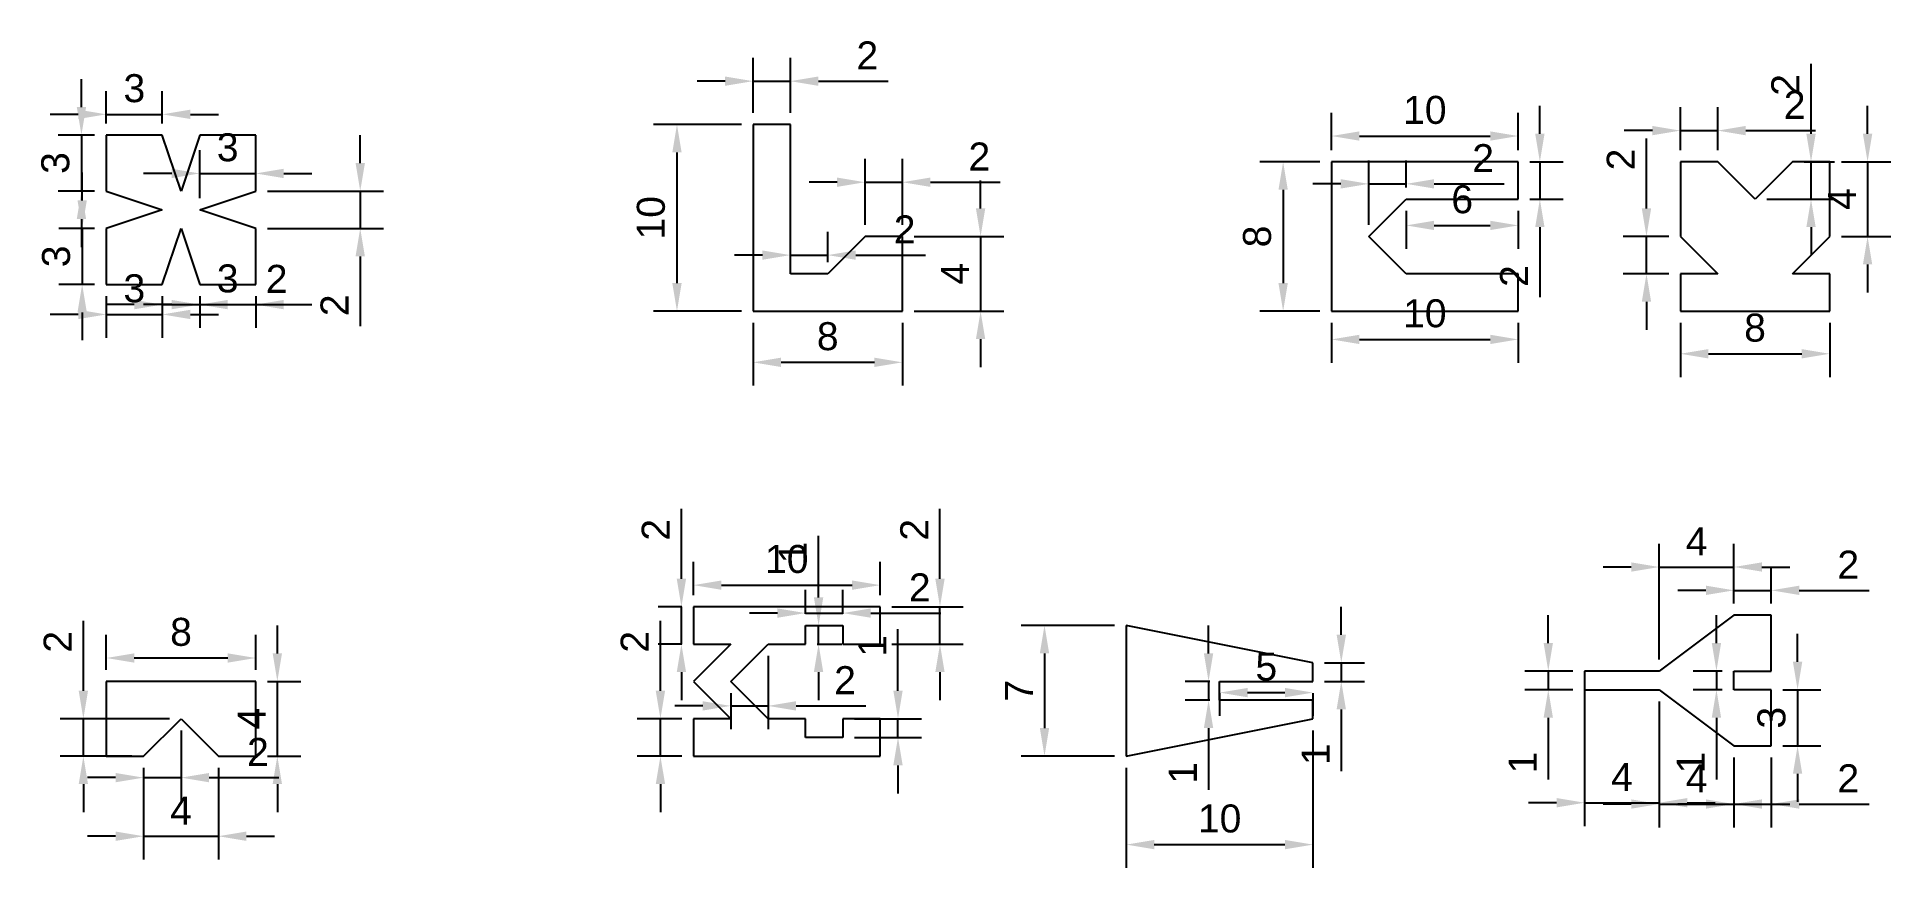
# Model space of a CAD drawing. Header units: millimetres. Extents: x -38.3 to 60.9, y -29.8 to 14.7.
import ezdxf

# ---------------------------------------------------------------- set-up
doc = ezdxf.new("R2010")
doc.units = ezdxf.units.MM
doc.styles.get("Standard").update_dxf_attribs({"font": 'arial.ttf'})
doc.dimstyles.new('ISO-25', dxfattribs={"dimtxt": 1.5, "dimasz": 1.5, "dimexe": 1.25, "dimexo": 0.625, "dimtad": 1, "dimtxsty": 'Standard', "dimcen": 2.5, "dimadec": 0, "dimazin": 0, "dimtfac": 1, "dimtmove": 0, "dimatfit": 3, "dimfxl": 1, "dimarcsym": 0})

msp = doc.modelspace()

# ---------------------------------------------------------------- blocks, each defined once
blk = doc.blocks.new('*D1')
at = {"color": 0, "lineweight": -2, "transparency": 16777216}
for p, q in [((12.189, 5.5), (12.189, 7)), ((8.625, 4), (13.439, 4)), ((12.189, 4), (12.189, 0)), ((8.625, 0), (13.439, 0)), ((12.189, -1.5), (12.189, -3))]:
    blk.add_line(p, q, dxfattribs=at)
at = {"color": 0, "transparency": 16777216}
for points in [[(11.939, 5.5), (12.439, 5.5), (12.189, 4)], [(11.939, -1.5), (12.439, -1.5), (12.189, 0)]]:
    blk.add_solid(points, dxfattribs=at)
at = {"layer": 'Defpoints', "color": 0, "transparency": 16777216}
for p in [(8, 4), (8, 0), (12.189, 0)]:
    blk.add_point(p, dxfattribs=at)
at = {"color": 0, "transparency": 16777216, "insert": (10.814, 2), "char_height": 1.5, "attachment_point": 5, "rotation": 90}
blk.add_mtext('4', dxfattribs=at)
blk = doc.blocks.new('*D2')
at = {"color": 0, "lineweight": -2, "transparency": 16777216}
for p, q in [((0, 10.625), (0, 13.57)), ((2, 10.625), (2, 13.57)), ((-1.5, 12.32), (-3, 12.32)), ((0, 12.32), (2, 12.32)), ((3.5, 12.32), (7.244, 12.32))]:
    blk.add_line(p, q, dxfattribs=at)
at = {"color": 0, "transparency": 16777216}
for points in [[(-1.5, 12.57), (-1.5, 12.07), (0, 12.32)], [(3.5, 12.57), (3.5, 12.07), (2, 12.32)]]:
    blk.add_solid(points, dxfattribs=at)
at = {"layer": 'Defpoints', "color": 0, "transparency": 16777216}
for p in [(2, 12.32), (0, 10), (2, 10)]:
    blk.add_point(p, dxfattribs=at)
at = {"color": 0, "transparency": 16777216, "insert": (6.122, 13.699), "char_height": 1.5, "attachment_point": 5}
blk.add_mtext('2', dxfattribs=at)
blk = doc.blocks.new('*D3')
at = {"color": 0, "lineweight": -2, "transparency": 16777216}
for p, q in [((6, 4.625), (6, 8.155)), ((8, 4.625), (8, 8.155)), ((4.5, 6.905), (3, 6.905)), ((6, 6.905), (8, 6.905)), ((9.5, 6.905), (13.244, 6.905))]:
    blk.add_line(p, q, dxfattribs=at)
at = {"color": 0, "transparency": 16777216}
for points in [[(4.5, 7.155), (4.5, 6.655), (6, 6.905)], [(9.5, 7.155), (9.5, 6.655), (8, 6.905)]]:
    blk.add_solid(points, dxfattribs=at)
at = {"layer": 'Defpoints', "color": 0, "transparency": 16777216}
for p in [(8, 6.905), (6, 4), (8, 4)]:
    blk.add_point(p, dxfattribs=at)
at = {"color": 0, "transparency": 16777216, "insert": (12.122, 8.283), "char_height": 1.5, "attachment_point": 5}
blk.add_mtext('2', dxfattribs=at)
blk = doc.blocks.new('*D4')
at = {"color": 0, "lineweight": -2, "transparency": 16777216}
for p, q in [((2, 2.625), (2, 4.25)), ((4, 2.625), (4, 4.25)), ((0.5, 3), (-1, 3)), ((2, 3), (4, 3)), ((5.5, 3), (9.244, 3))]:
    blk.add_line(p, q, dxfattribs=at)
at = {"color": 0, "transparency": 16777216}
for points in [[(0.5, 3.25), (0.5, 2.75), (2, 3)], [(5.5, 3.25), (5.5, 2.75), (4, 3)]]:
    blk.add_solid(points, dxfattribs=at)
at = {"layer": 'Defpoints', "color": 0, "transparency": 16777216}
for p in [(4, 3), (2, 2), (4, 2)]:
    blk.add_point(p, dxfattribs=at)
at = {"color": 0, "transparency": 16777216, "insert": (8.122, 4.378), "char_height": 1.5, "attachment_point": 5}
blk.add_mtext('2', dxfattribs=at)
blk = doc.blocks.new('*D5')
at = {"color": 0, "lineweight": -2, "transparency": 16777216}
for p, q in [((0, -0.625), (0, -3.993)), ((8, -0.625), (8, -3.993)), ((1.5, -2.743), (6.5, -2.743))]:
    blk.add_line(p, q, dxfattribs=at)
at = {"color": 0, "transparency": 16777216}
for points in [[(1.5, -2.493), (1.5, -2.993), (0, -2.743)], [(6.5, -2.493), (6.5, -2.993), (8, -2.743)]]:
    blk.add_solid(points, dxfattribs=at)
at = {"layer": 'Defpoints', "color": 0, "transparency": 16777216}
for p in [(0, 0), (8, 0), (8, -2.743)]:
    blk.add_point(p, dxfattribs=at)
at = {"color": 0, "transparency": 16777216, "insert": (4, -1.353), "char_height": 1.5, "attachment_point": 5}
blk.add_mtext('8', dxfattribs=at)
blk = doc.blocks.new('*D6')
at = {"color": 0, "lineweight": -2, "transparency": 16777216}
for p, q in [((-0.625, 10), (-5.323, 10)), ((-4.073, 8.5), (-4.073, 1.5)), ((-0.625, 0), (-5.323, 0))]:
    blk.add_line(p, q, dxfattribs=at)
at = {"color": 0, "transparency": 16777216}
for points in [[(-4.323, 8.5), (-3.823, 8.5), (-4.073, 10)], [(-4.323, 1.5), (-3.823, 1.5), (-4.073, 0)]]:
    blk.add_solid(points, dxfattribs=at)
at = {"layer": 'Defpoints', "color": 0, "transparency": 16777216}
for p in [(0, 10), (0, 0), (-4.073, 0)]:
    blk.add_point(p, dxfattribs=at)
at = {"color": 0, "transparency": 16777216, "insert": (-5.463, 5), "char_height": 1.5, "attachment_point": 5, "rotation": 90}
blk.add_mtext('10', dxfattribs=at)
blk = doc.blocks.new('*D8')
at = {"color": 0, "lineweight": -2, "transparency": 16777216}
for p, q in [((30.981, 8.625), (30.981, 10.631)), ((40.981, 8.625), (40.981, 10.631)), ((32.481, 9.381), (39.481, 9.381))]:
    blk.add_line(p, q, dxfattribs=at)
at = {"color": 0, "transparency": 16777216}
for points in [[(32.481, 9.631), (32.481, 9.131), (30.981, 9.381)], [(39.481, 9.631), (39.481, 9.131), (40.981, 9.381)]]:
    blk.add_solid(points, dxfattribs=at)
at = {"layer": 'Defpoints', "color": 0, "transparency": 16777216}
for p in [(40.981, 9.381), (30.981, 8), (40.981, 8)]:
    blk.add_point(p, dxfattribs=at)
at = {"color": 0, "transparency": 16777216, "insert": (35.981, 10.772), "char_height": 1.5, "attachment_point": 5}
blk.add_mtext('10', dxfattribs=at)
blk = doc.blocks.new('*D9')
at = {"color": 0, "lineweight": -2, "transparency": 16777216}
for p, q in [((42.141, 9.5), (42.141, 11)), ((41.606, 8), (43.391, 8)), ((42.141, 8), (42.141, 6)), ((41.606, 6), (43.391, 6)), ((42.141, 4.5), (42.141, 0.756))]:
    blk.add_line(p, q, dxfattribs=at)
at = {"color": 0, "transparency": 16777216}
for points in [[(41.891, 9.5), (42.391, 9.5), (42.141, 8)], [(41.891, 4.5), (42.391, 4.5), (42.141, 6)]]:
    blk.add_solid(points, dxfattribs=at)
at = {"layer": 'Defpoints', "color": 0, "transparency": 16777216}
for p in [(40.981, 8), (40.981, 6), (42.141, 6)]:
    blk.add_point(p, dxfattribs=at)
at = {"color": 0, "transparency": 16777216, "insert": (40.763, 1.878), "char_height": 1.5, "attachment_point": 5, "rotation": 90}
blk.add_mtext('2', dxfattribs=at)
blk = doc.blocks.new('*D10')
at = {"color": 0, "lineweight": -2, "transparency": 16777216}
for p, q in [((34.981, 5.375), (34.981, 3.342)), ((40.981, 5.375), (40.981, 3.342)), ((36.481, 4.592), (39.481, 4.592))]:
    blk.add_line(p, q, dxfattribs=at)
at = {"color": 0, "transparency": 16777216}
for points in [[(36.481, 4.842), (36.481, 4.342), (34.981, 4.592)], [(39.481, 4.842), (39.481, 4.342), (40.981, 4.592)]]:
    blk.add_solid(points, dxfattribs=at)
at = {"layer": 'Defpoints', "color": 0, "transparency": 16777216}
for p in [(34.981, 6), (40.981, 6), (40.981, 4.592)]:
    blk.add_point(p, dxfattribs=at)
at = {"color": 0, "transparency": 16777216, "insert": (37.981, 5.983), "char_height": 1.5, "attachment_point": 5}
blk.add_mtext('6', dxfattribs=at)
blk = doc.blocks.new('*D11')
at = {"color": 0, "lineweight": -2, "transparency": 16777216}
for p, q in [((30.356, 8), (27.143, 8)), ((28.393, 6.5), (28.393, 1.5)), ((30.356, 0), (27.143, 0))]:
    blk.add_line(p, q, dxfattribs=at)
at = {"color": 0, "transparency": 16777216}
for points in [[(28.143, 6.5), (28.643, 6.5), (28.393, 8)], [(28.143, 1.5), (28.643, 1.5), (28.393, 0)]]:
    blk.add_solid(points, dxfattribs=at)
at = {"layer": 'Defpoints', "color": 0, "transparency": 16777216}
for p in [(30.981, 8), (30.981, 0), (28.393, 0)]:
    blk.add_point(p, dxfattribs=at)
at = {"color": 0, "transparency": 16777216, "insert": (27.002, 4), "char_height": 1.5, "attachment_point": 5, "rotation": 90}
blk.add_mtext('8', dxfattribs=at)
blk = doc.blocks.new('*D12')
at = {"color": 0, "lineweight": -2, "transparency": 16777216}
for p, q in [((30.981, -0.625), (30.981, -2.767)), ((40.981, -0.625), (40.981, -2.767)), ((32.481, -1.517), (39.481, -1.517))]:
    blk.add_line(p, q, dxfattribs=at)
at = {"color": 0, "transparency": 16777216}
for points in [[(32.481, -1.267), (32.481, -1.767), (30.981, -1.517)], [(39.481, -1.267), (39.481, -1.767), (40.981, -1.517)]]:
    blk.add_solid(points, dxfattribs=at)
at = {"layer": 'Defpoints', "color": 0, "transparency": 16777216}
for p in [(30.981, 0), (40.981, 0), (40.981, -1.517)]:
    blk.add_point(p, dxfattribs=at)
at = {"color": 0, "transparency": 16777216, "insert": (35.981, -0.126), "char_height": 1.5, "attachment_point": 5}
blk.add_mtext('10', dxfattribs=at)
blk = doc.blocks.new('*D14')
at = {"color": 0, "lineweight": -2, "transparency": 16777216}
for p, q in [((32.981, 4.625), (32.981, 8.067)), ((34.981, 6.625), (34.981, 8.067)), ((31.481, 6.817), (29.981, 6.817)), ((32.981, 6.817), (34.981, 6.817)), ((36.481, 6.817), (40.225, 6.817))]:
    blk.add_line(p, q, dxfattribs=at)
at = {"color": 0, "transparency": 16777216}
for points in [[(31.481, 7.067), (31.481, 6.567), (32.981, 6.817)], [(36.481, 7.067), (36.481, 6.567), (34.981, 6.817)]]:
    blk.add_solid(points, dxfattribs=at)
at = {"layer": 'Defpoints', "color": 0, "transparency": 16777216}
for p in [(34.981, 6.817), (34.981, 6), (32.981, 4)]:
    blk.add_point(p, dxfattribs=at)
at = {"color": 0, "transparency": 16777216, "insert": (39.103, 8.195), "char_height": 1.5, "attachment_point": 5}
blk.add_mtext('2', dxfattribs=at)
blk = doc.blocks.new('*D15')
at = {"color": 0, "lineweight": -2, "transparency": 16777216}
for p, q in [((49.666, 8.625), (49.666, 10.922)), ((51.666, 8.625), (51.666, 10.922)), ((48.166, 9.672), (46.666, 9.672)), ((49.666, 9.672), (51.666, 9.672)), ((53.166, 9.672), (56.91, 9.672))]:
    blk.add_line(p, q, dxfattribs=at)
at = {"color": 0, "transparency": 16777216}
for points in [[(48.166, 9.922), (48.166, 9.422), (49.666, 9.672)], [(53.166, 9.922), (53.166, 9.422), (51.666, 9.672)]]:
    blk.add_solid(points, dxfattribs=at)
at = {"layer": 'Defpoints', "color": 0, "transparency": 16777216}
for p in [(51.666, 9.672), (49.666, 8), (51.666, 8)]:
    blk.add_point(p, dxfattribs=at)
at = {"color": 0, "transparency": 16777216, "insert": (55.788, 11.05), "char_height": 1.5, "attachment_point": 5}
blk.add_mtext('2', dxfattribs=at)
blk = doc.blocks.new('*D16')
at = {"color": 0, "lineweight": -2, "transparency": 16777216}
for p, q in [((49.666, -0.625), (49.666, -3.535)), ((57.666, -0.625), (57.666, -3.535)), ((51.166, -2.285), (56.166, -2.285))]:
    blk.add_line(p, q, dxfattribs=at)
at = {"color": 0, "transparency": 16777216}
for points in [[(51.166, -2.035), (51.166, -2.535), (49.666, -2.285)], [(56.166, -2.035), (56.166, -2.535), (57.666, -2.285)]]:
    blk.add_solid(points, dxfattribs=at)
at = {"layer": 'Defpoints', "color": 0, "transparency": 16777216}
for p in [(49.666, 0), (57.666, 0), (57.666, -2.285)]:
    blk.add_point(p, dxfattribs=at)
at = {"color": 0, "transparency": 16777216, "insert": (53.666, -0.894), "char_height": 1.5, "attachment_point": 5}
blk.add_mtext('8', dxfattribs=at)
blk = doc.blocks.new('*D17')
at = {"color": 0, "lineweight": -2, "transparency": 16777216}
for p, q in [((59.694, 9.5), (59.694, 11)), ((58.291, 8), (60.944, 8)), ((59.694, 8), (59.694, 4)), ((58.291, 4), (60.944, 4)), ((59.694, 2.5), (59.694, 1))]:
    blk.add_line(p, q, dxfattribs=at)
at = {"color": 0, "transparency": 16777216}
for points in [[(59.444, 9.5), (59.944, 9.5), (59.694, 8)], [(59.444, 2.5), (59.944, 2.5), (59.694, 4)]]:
    blk.add_solid(points, dxfattribs=at)
at = {"layer": 'Defpoints', "color": 0, "transparency": 16777216}
for p in [(57.666, 8), (57.666, 4), (59.694, 4)]:
    blk.add_point(p, dxfattribs=at)
at = {"color": 0, "transparency": 16777216, "insert": (58.319, 6), "char_height": 1.5, "attachment_point": 5, "rotation": 90}
blk.add_mtext('4', dxfattribs=at)
blk = doc.blocks.new('*D18')
at = {"color": 0, "lineweight": -2, "transparency": 16777216}
for p, q in [((47.852, 5.5), (47.852, 9.244)), ((49.041, 4), (46.602, 4)), ((47.852, 2), (47.852, 4)), ((49.041, 2), (46.602, 2)), ((47.852, 0.5), (47.852, -1))]:
    blk.add_line(p, q, dxfattribs=at)
at = {"color": 0, "transparency": 16777216}
for points in [[(47.602, 5.5), (48.102, 5.5), (47.852, 4)], [(47.602, 0.5), (48.102, 0.5), (47.852, 2)]]:
    blk.add_solid(points, dxfattribs=at)
at = {"layer": 'Defpoints', "color": 0, "transparency": 16777216}
for p in [(47.852, 4), (49.666, 4), (49.666, 2)]:
    blk.add_point(p, dxfattribs=at)
at = {"color": 0, "transparency": 16777216, "insert": (46.474, 8.122), "char_height": 1.5, "attachment_point": 5, "rotation": 90}
blk.add_mtext('2', dxfattribs=at)
blk = doc.blocks.new('*D19')
at = {"color": 0, "lineweight": -2, "transparency": 16777216}
for p, q in [((56.666, 9.5), (56.666, 13.244)), ((56.291, 8), (57.916, 8)), ((56.666, 6), (56.666, 8)), ((54.291, 6), (57.916, 6)), ((56.666, 4.5), (56.666, 3))]:
    blk.add_line(p, q, dxfattribs=at)
at = {"color": 0, "transparency": 16777216}
for points in [[(56.416, 9.5), (56.916, 9.5), (56.666, 8)], [(56.416, 4.5), (56.916, 4.5), (56.666, 6)]]:
    blk.add_solid(points, dxfattribs=at)
at = {"layer": 'Defpoints', "color": 0, "transparency": 16777216}
for p in [(55.666, 8), (56.666, 8), (53.666, 6)]:
    blk.add_point(p, dxfattribs=at)
at = {"color": 0, "transparency": 16777216, "insert": (55.288, 12.122), "char_height": 1.5, "attachment_point": 5, "rotation": 90}
blk.add_mtext('2', dxfattribs=at)
blk = doc.blocks.new('*D20')
at = {"color": 0, "lineweight": -2, "transparency": 16777216}
for p, q in [((-3.192, -15.213), (-3.192, -13.43)), ((6.808, -15.213), (6.808, -13.43)), ((-1.692, -14.68), (5.308, -14.68))]:
    blk.add_line(p, q, dxfattribs=at)
at = {"color": 0, "transparency": 16777216}
for points in [[(-1.692, -14.43), (-1.692, -14.93), (-3.192, -14.68)], [(5.308, -14.43), (5.308, -14.93), (6.808, -14.68)]]:
    blk.add_solid(points, dxfattribs=at)
at = {"layer": 'Defpoints', "color": 0, "transparency": 16777216}
for p in [(6.808, -14.68), (-3.192, -15.838), (6.808, -15.838)]:
    blk.add_point(p, dxfattribs=at)
at = {"color": 0, "transparency": 16777216, "insert": (1.808, -13.289), "char_height": 1.5, "attachment_point": 5}
blk.add_mtext('10', dxfattribs=at)
blk = doc.blocks.new('*D21')
at = {"color": 0, "lineweight": -2, "transparency": 16777216}
for p, q in [((10.013, -14.338), (10.013, -10.594)), ((7.433, -15.838), (11.263, -15.838)), ((10.013, -17.838), (10.013, -15.838)), ((7.433, -17.838), (11.263, -17.838)), ((10.013, -19.338), (10.013, -20.838))]:
    blk.add_line(p, q, dxfattribs=at)
at = {"color": 0, "transparency": 16777216}
for points in [[(9.763, -14.338), (10.263, -14.338), (10.013, -15.838)], [(9.763, -19.338), (10.263, -19.338), (10.013, -17.838)]]:
    blk.add_solid(points, dxfattribs=at)
at = {"layer": 'Defpoints', "color": 0, "transparency": 16777216}
for p in [(6.808, -15.838), (10.013, -15.838), (6.808, -17.838)]:
    blk.add_point(p, dxfattribs=at)
at = {"color": 0, "transparency": 16777216, "insert": (8.635, -11.716), "char_height": 1.5, "attachment_point": 5, "rotation": 90}
blk.add_mtext('2', dxfattribs=at)
blk = doc.blocks.new('*D22')
at = {"color": 0, "lineweight": -2, "transparency": 16777216}
for p, q in [((2.808, -16.213), (2.808, -14.928)), ((4.808, -16.213), (4.808, -14.928)), ((1.308, -16.178), (-0.192, -16.178)), ((2.808, -16.178), (4.808, -16.178)), ((6.308, -16.178), (10.051, -16.178))]:
    blk.add_line(p, q, dxfattribs=at)
at = {"color": 0, "transparency": 16777216}
for points in [[(1.308, -15.928), (1.308, -16.428), (2.808, -16.178)], [(6.308, -15.928), (6.308, -16.428), (4.808, -16.178)]]:
    blk.add_solid(points, dxfattribs=at)
at = {"layer": 'Defpoints', "color": 0, "transparency": 16777216}
for p in [(2.808, -16.838), (4.808, -16.178), (4.808, -16.838)]:
    blk.add_point(p, dxfattribs=at)
at = {"color": 0, "transparency": 16777216, "insert": (8.93, -14.799), "char_height": 1.5, "attachment_point": 5}
blk.add_mtext('2', dxfattribs=at)
blk = doc.blocks.new('*D23')
at = {"color": 0, "lineweight": -2, "transparency": 16777216}
for p, q in [((3.511, -15.338), (3.511, -12.035)), ((3.433, -16.838), (4.761, -16.838)), ((3.511, -17.838), (3.511, -16.838)), ((3.433, -17.838), (4.761, -17.838)), ((3.511, -19.338), (3.511, -20.838))]:
    blk.add_line(p, q, dxfattribs=at)
at = {"color": 0, "transparency": 16777216}
for points in [[(3.261, -15.338), (3.761, -15.338), (3.511, -16.838)], [(3.261, -19.338), (3.761, -19.338), (3.511, -17.838)]]:
    blk.add_solid(points, dxfattribs=at)
at = {"layer": 'Defpoints', "color": 0, "transparency": 16777216}
for p in [(2.808, -16.838), (3.511, -16.838), (2.808, -17.838)]:
    blk.add_point(p, dxfattribs=at)
at = {"color": 0, "transparency": 16777216, "insert": (2.132, -12.937), "char_height": 1.5, "attachment_point": 5, "rotation": 90}
blk.add_mtext('1', dxfattribs=at)
blk = doc.blocks.new('*D24')
at = {"color": 0, "lineweight": -2, "transparency": 16777216}
for p, q in [((0.808, -18.463), (0.808, -22.4)), ((-1.192, -20.463), (-1.192, -22.4)), ((-2.692, -21.15), (-4.192, -21.15)), ((-1.192, -21.15), (0.808, -21.15)), ((2.308, -21.15), (6.051, -21.15))]:
    blk.add_line(p, q, dxfattribs=at)
at = {"color": 0, "transparency": 16777216}
for points in [[(-2.692, -20.9), (-2.692, -21.4), (-1.192, -21.15)], [(2.308, -20.9), (2.308, -21.4), (0.808, -21.15)]]:
    blk.add_solid(points, dxfattribs=at)
at = {"layer": 'Defpoints', "color": 0, "transparency": 16777216}
for p in [(0.808, -17.838), (-1.192, -19.838), (0.808, -21.15)]:
    blk.add_point(p, dxfattribs=at)
at = {"color": 0, "transparency": 16777216, "insert": (4.93, -19.772), "char_height": 1.5, "attachment_point": 5}
blk.add_mtext('2', dxfattribs=at)
blk = doc.blocks.new('*D25')
at = {"color": 0, "lineweight": -2, "transparency": 16777216}
for p, q in [((-4.959, -20.338), (-4.959, -16.594)), ((-3.817, -21.838), (-6.209, -21.838)), ((-4.959, -23.838), (-4.959, -21.838)), ((-3.817, -23.838), (-6.209, -23.838)), ((-4.959, -25.338), (-4.959, -26.838))]:
    blk.add_line(p, q, dxfattribs=at)
at = {"color": 0, "transparency": 16777216}
for points in [[(-5.209, -20.338), (-4.709, -20.338), (-4.959, -21.838)], [(-5.209, -25.338), (-4.709, -25.338), (-4.959, -23.838)]]:
    blk.add_solid(points, dxfattribs=at)
at = {"layer": 'Defpoints', "color": 0, "transparency": 16777216}
for p in [(-4.959, -21.838), (-3.192, -21.838), (-3.192, -23.838)]:
    blk.add_point(p, dxfattribs=at)
at = {"color": 0, "transparency": 16777216, "insert": (-6.337, -17.716), "char_height": 1.5, "attachment_point": 5, "rotation": 90}
blk.add_mtext('2', dxfattribs=at)
blk = doc.blocks.new('*D26')
at = {"color": 0, "lineweight": -2, "transparency": 16777216}
for p, q in [((-3.835, -14.338), (-3.835, -10.594)), ((-3.817, -15.838), (-5.085, -15.838)), ((-3.835, -17.838), (-3.835, -15.838)), ((-3.817, -17.838), (-5.085, -17.838)), ((-3.835, -19.338), (-3.835, -20.838))]:
    blk.add_line(p, q, dxfattribs=at)
at = {"color": 0, "transparency": 16777216}
for points in [[(-4.085, -14.338), (-3.585, -14.338), (-3.835, -15.838)], [(-4.085, -19.338), (-3.585, -19.338), (-3.835, -17.838)]]:
    blk.add_solid(points, dxfattribs=at)
at = {"layer": 'Defpoints', "color": 0, "transparency": 16777216}
for p in [(-3.835, -15.838), (-3.192, -15.838), (-3.192, -17.838)]:
    blk.add_point(p, dxfattribs=at)
at = {"color": 0, "transparency": 16777216, "insert": (-5.213, -11.716), "char_height": 1.5, "attachment_point": 5, "rotation": 90}
blk.add_mtext('2', dxfattribs=at)
blk = doc.blocks.new('*D27')
at = {"color": 0, "lineweight": -2, "transparency": 16777216}
for p, q in [((7.765, -20.338), (7.765, -17.035)), ((5.433, -21.838), (9.015, -21.838)), ((7.765, -22.838), (7.765, -21.838)), ((5.433, -22.838), (9.015, -22.838)), ((7.765, -24.338), (7.765, -25.838))]:
    blk.add_line(p, q, dxfattribs=at)
at = {"color": 0, "transparency": 16777216}
for points in [[(7.515, -20.338), (8.015, -20.338), (7.765, -21.838)], [(7.515, -24.338), (8.015, -24.338), (7.765, -22.838)]]:
    blk.add_solid(points, dxfattribs=at)
at = {"layer": 'Defpoints', "color": 0, "transparency": 16777216}
for p in [(4.808, -21.838), (7.765, -21.838), (4.808, -22.838)]:
    blk.add_point(p, dxfattribs=at)
at = {"color": 0, "transparency": 16777216, "insert": (6.387, -17.937), "char_height": 1.5, "attachment_point": 5, "rotation": 90}
blk.add_mtext('1', dxfattribs=at)
blk = doc.blocks.new('*D28')
at = {"color": 0, "lineweight": -2, "transparency": 16777216}
for p, q in [((19.366, -16.838), (14.362, -16.838)), ((15.612, -18.338), (15.612, -22.338)), ((19.366, -23.838), (14.362, -23.838))]:
    blk.add_line(p, q, dxfattribs=at)
at = {"color": 0, "transparency": 16777216}
for points in [[(15.362, -18.338), (15.862, -18.338), (15.612, -16.838)], [(15.362, -22.338), (15.862, -22.338), (15.612, -23.838)]]:
    blk.add_solid(points, dxfattribs=at)
at = {"layer": 'Defpoints', "color": 0, "transparency": 16777216}
for p in [(19.991, -16.838), (15.612, -23.838), (19.991, -23.838)]:
    blk.add_point(p, dxfattribs=at)
at = {"color": 0, "transparency": 16777216, "insert": (14.237, -20.338), "char_height": 1.5, "attachment_point": 5, "rotation": 90}
blk.add_mtext('7', dxfattribs=at)
blk = doc.blocks.new('*D29')
at = {"color": 0, "lineweight": -2, "transparency": 16777216}
for p, q in [((29.991, -22.463), (29.991, -29.832)), ((19.991, -24.463), (19.991, -29.832)), ((21.491, -28.582), (28.491, -28.582))]:
    blk.add_line(p, q, dxfattribs=at)
at = {"color": 0, "transparency": 16777216}
for points in [[(21.491, -28.332), (21.491, -28.832), (19.991, -28.582)], [(28.491, -28.332), (28.491, -28.832), (29.991, -28.582)]]:
    blk.add_solid(points, dxfattribs=at)
at = {"layer": 'Defpoints', "color": 0, "transparency": 16777216}
for p in [(29.991, -21.838), (19.991, -23.838), (29.991, -28.582)]:
    blk.add_point(p, dxfattribs=at)
at = {"color": 0, "transparency": 16777216, "insert": (24.991, -27.191), "char_height": 1.5, "attachment_point": 5}
blk.add_mtext('10', dxfattribs=at)
blk = doc.blocks.new('*D30')
at = {"color": 0, "lineweight": -2, "transparency": 16777216}
for p, q in [((24.991, -20.463), (24.991, -21.689)), ((26.491, -20.439), (28.491, -20.439)), ((29.991, -20.463), (29.991, -21.689))]:
    blk.add_line(p, q, dxfattribs=at)
at = {"color": 0, "transparency": 16777216}
for points in [[(26.491, -20.189), (26.491, -20.689), (24.991, -20.439)], [(28.491, -20.189), (28.491, -20.689), (29.991, -20.439)]]:
    blk.add_solid(points, dxfattribs=at)
at = {"layer": 'Defpoints', "color": 0, "transparency": 16777216}
for p in [(24.991, -19.838), (29.991, -19.838), (29.991, -20.439)]:
    blk.add_point(p, dxfattribs=at)
at = {"color": 0, "transparency": 16777216, "insert": (27.491, -19.051), "char_height": 1.5, "attachment_point": 5}
blk.add_mtext('5', dxfattribs=at)
blk = doc.blocks.new('*D31')
at = {"color": 0, "lineweight": -2, "transparency": 16777216}
for p, q in [((24.398, -18.338), (24.398, -16.838)), ((24.466, -19.838), (23.148, -19.838)), ((24.398, -19.838), (24.398, -20.838)), ((24.466, -20.838), (23.148, -20.838)), ((24.398, -22.338), (24.398, -25.64))]:
    blk.add_line(p, q, dxfattribs=at)
at = {"color": 0, "transparency": 16777216}
for points in [[(24.148, -18.338), (24.648, -18.338), (24.398, -19.838)], [(24.148, -22.338), (24.648, -22.338), (24.398, -20.838)]]:
    blk.add_solid(points, dxfattribs=at)
at = {"layer": 'Defpoints', "color": 0, "transparency": 16777216}
for p in [(25.091, -19.838), (24.398, -20.838), (25.091, -20.838)]:
    blk.add_point(p, dxfattribs=at)
at = {"color": 0, "transparency": 16777216, "insert": (23.02, -24.739), "char_height": 1.5, "attachment_point": 5, "rotation": 90}
blk.add_mtext('1', dxfattribs=at)
blk = doc.blocks.new('*D32')
at = {"color": 0, "lineweight": -2, "transparency": 16777216}
for p, q in [((31.507, -17.338), (31.507, -15.838)), ((30.616, -18.838), (32.757, -18.838)), ((31.507, -18.838), (31.507, -19.838)), ((30.616, -19.838), (32.757, -19.838)), ((31.507, -21.338), (31.507, -24.64))]:
    blk.add_line(p, q, dxfattribs=at)
at = {"color": 0, "transparency": 16777216}
for points in [[(31.257, -17.338), (31.757, -17.338), (31.507, -18.838)], [(31.257, -21.338), (31.757, -21.338), (31.507, -19.838)]]:
    blk.add_solid(points, dxfattribs=at)
at = {"layer": 'Defpoints', "color": 0, "transparency": 16777216}
for p in [(29.991, -18.838), (29.991, -19.838), (31.507, -19.838)]:
    blk.add_point(p, dxfattribs=at)
at = {"color": 0, "transparency": 16777216, "insert": (30.128, -23.739), "char_height": 1.5, "attachment_point": 5, "rotation": 90}
blk.add_mtext('1', dxfattribs=at)
blk = doc.blocks.new('*D33')
at = {"color": 0, "lineweight": -2, "transparency": 16777216}
for p, q in [((-25.476, -18.338), (-25.476, -16.838)), ((-26.011, -19.838), (-24.226, -19.838)), ((-25.476, -23.838), (-25.476, -19.838)), ((-26.011, -23.838), (-24.226, -23.838)), ((-25.476, -25.338), (-25.476, -26.838))]:
    blk.add_line(p, q, dxfattribs=at)
at = {"color": 0, "transparency": 16777216}
for points in [[(-25.726, -18.338), (-25.226, -18.338), (-25.476, -19.838)], [(-25.726, -25.338), (-25.226, -25.338), (-25.476, -23.838)]]:
    blk.add_solid(points, dxfattribs=at)
at = {"layer": 'Defpoints', "color": 0, "transparency": 16777216}
for p in [(-26.636, -19.838), (-25.476, -19.838), (-26.636, -23.838)]:
    blk.add_point(p, dxfattribs=at)
at = {"color": 0, "transparency": 16777216, "insert": (-26.851, -21.838), "char_height": 1.5, "attachment_point": 5, "rotation": 90}
blk.add_mtext('4', dxfattribs=at)
blk = doc.blocks.new('*D34')
at = {"color": 0, "lineweight": -2, "transparency": 16777216}
for p, q in [((-34.636, -19.213), (-34.636, -17.335)), ((-26.636, -19.213), (-26.636, -17.335)), ((-28.136, -18.585), (-33.136, -18.585))]:
    blk.add_line(p, q, dxfattribs=at)
at = {"color": 0, "transparency": 16777216}
for points in [[(-33.136, -18.335), (-33.136, -18.835), (-34.636, -18.585)], [(-28.136, -18.335), (-28.136, -18.835), (-26.636, -18.585)]]:
    blk.add_solid(points, dxfattribs=at)
at = {"layer": 'Defpoints', "color": 0, "transparency": 16777216}
for p in [(-34.636, -18.585), (-34.636, -19.838), (-26.636, -19.838)]:
    blk.add_point(p, dxfattribs=at)
at = {"color": 0, "transparency": 16777216, "insert": (-30.636, -17.194), "char_height": 1.5, "attachment_point": 5}
blk.add_mtext('8', dxfattribs=at)
blk = doc.blocks.new('*D35')
at = {"color": 0, "lineweight": -2, "transparency": 16777216}
for p, q in [((-30.636, -22.463), (-30.636, -26.244)), ((-32.636, -24.463), (-32.636, -26.244)), ((-34.136, -24.994), (-35.636, -24.994)), ((-32.636, -24.994), (-30.636, -24.994)), ((-29.136, -24.994), (-25.393, -24.994))]:
    blk.add_line(p, q, dxfattribs=at)
at = {"color": 0, "transparency": 16777216}
for points in [[(-34.136, -24.744), (-34.136, -25.244), (-32.636, -24.994)], [(-29.136, -24.744), (-29.136, -25.244), (-30.636, -24.994)]]:
    blk.add_solid(points, dxfattribs=at)
at = {"layer": 'Defpoints', "color": 0, "transparency": 16777216}
for p in [(-30.636, -21.838), (-32.636, -23.838), (-30.636, -24.994)]:
    blk.add_point(p, dxfattribs=at)
at = {"color": 0, "transparency": 16777216, "insert": (-26.514, -23.616), "char_height": 1.5, "attachment_point": 5}
blk.add_mtext('2', dxfattribs=at)
blk = doc.blocks.new('*D36')
at = {"color": 0, "lineweight": -2, "transparency": 16777216}
for p, q in [((-32.636, -24.463), (-32.636, -29.383)), ((-28.636, -24.463), (-28.636, -29.383)), ((-34.136, -28.133), (-35.636, -28.133)), ((-32.636, -28.133), (-28.636, -28.133)), ((-27.136, -28.133), (-25.636, -28.133))]:
    blk.add_line(p, q, dxfattribs=at)
at = {"color": 0, "transparency": 16777216}
for points in [[(-34.136, -27.883), (-34.136, -28.383), (-32.636, -28.133)], [(-27.136, -27.883), (-27.136, -28.383), (-28.636, -28.133)]]:
    blk.add_solid(points, dxfattribs=at)
at = {"layer": 'Defpoints', "color": 0, "transparency": 16777216}
for p in [(-32.636, -23.838), (-28.636, -23.838), (-28.636, -28.133)]:
    blk.add_point(p, dxfattribs=at)
at = {"color": 0, "transparency": 16777216, "insert": (-30.636, -26.758), "char_height": 1.5, "attachment_point": 5}
blk.add_mtext('4', dxfattribs=at)
blk = doc.blocks.new('*D37')
at = {"color": 0, "lineweight": -2, "transparency": 16777216}
for p, q in [((-35.866, -20.338), (-35.866, -16.594)), ((-31.261, -21.838), (-37.116, -21.838)), ((-35.866, -23.838), (-35.866, -21.838)), ((-33.261, -23.838), (-37.116, -23.838)), ((-35.866, -25.338), (-35.866, -26.838))]:
    blk.add_line(p, q, dxfattribs=at)
at = {"color": 0, "transparency": 16777216}
for points in [[(-36.116, -20.338), (-35.616, -20.338), (-35.866, -21.838)], [(-36.116, -25.338), (-35.616, -25.338), (-35.866, -23.838)]]:
    blk.add_solid(points, dxfattribs=at)
at = {"layer": 'Defpoints', "color": 0, "transparency": 16777216}
for p in [(-35.866, -21.838), (-30.636, -21.838), (-32.636, -23.838)]:
    blk.add_point(p, dxfattribs=at)
at = {"color": 0, "transparency": 16777216, "insert": (-37.244, -17.716), "char_height": 1.5, "attachment_point": 5, "rotation": 90}
blk.add_mtext('2', dxfattribs=at)
blk = doc.blocks.new('*D38')
at = {"color": 0, "lineweight": -2, "transparency": 16777216}
for p, q in [((-34.636, 10.06), (-34.636, 11.793)), ((-31.636, 10.06), (-31.636, 11.793)), ((-36.136, 10.543), (-37.636, 10.543)), ((-34.636, 10.543), (-31.636, 10.543)), ((-30.136, 10.543), (-28.636, 10.543))]:
    blk.add_line(p, q, dxfattribs=at)
at = {"color": 0, "transparency": 16777216}
for points in [[(-36.136, 10.793), (-36.136, 10.293), (-34.636, 10.543)], [(-30.136, 10.793), (-30.136, 10.293), (-31.636, 10.543)]]:
    blk.add_solid(points, dxfattribs=at)
at = {"layer": 'Defpoints', "color": 0, "transparency": 16777216}
for p in [(-31.636, 10.543), (-34.636, 9.435), (-31.636, 9.435)]:
    blk.add_point(p, dxfattribs=at)
at = {"color": 0, "transparency": 16777216, "insert": (-33.136, 11.934), "char_height": 1.5, "attachment_point": 5}
blk.add_mtext('3', dxfattribs=at)
blk = doc.blocks.new('*D39')
at = {"color": 0, "lineweight": -2, "transparency": 16777216}
for p, q in [((-35.969, 10.935), (-35.969, 12.435)), ((-35.261, 9.435), (-37.219, 9.435)), ((-35.969, 9.435), (-35.969, 6.435)), ((-35.261, 6.435), (-37.219, 6.435)), ((-35.969, 4.935), (-35.969, 3.435))]:
    blk.add_line(p, q, dxfattribs=at)
at = {"color": 0, "transparency": 16777216}
for points in [[(-36.219, 10.935), (-35.719, 10.935), (-35.969, 9.435)], [(-36.219, 4.935), (-35.719, 4.935), (-35.969, 6.435)]]:
    blk.add_solid(points, dxfattribs=at)
at = {"layer": 'Defpoints', "color": 0, "transparency": 16777216}
for p in [(-34.636, 9.435), (-35.969, 6.435), (-34.636, 6.435)]:
    blk.add_point(p, dxfattribs=at)
at = {"color": 0, "transparency": 16777216, "insert": (-37.36, 7.935), "char_height": 1.5, "attachment_point": 5, "rotation": 90}
blk.add_mtext('3', dxfattribs=at)
blk = doc.blocks.new('*D40')
at = {"color": 0, "lineweight": -2, "transparency": 16777216}
for p, q in [((-29.636, 6.06), (-29.636, 8.627)), ((-26.636, 7.06), (-26.636, 8.627)), ((-31.136, 7.377), (-32.636, 7.377)), ((-29.636, 7.377), (-26.636, 7.377)), ((-25.136, 7.377), (-23.636, 7.377))]:
    blk.add_line(p, q, dxfattribs=at)
at = {"color": 0, "transparency": 16777216}
for points in [[(-31.136, 7.627), (-31.136, 7.127), (-29.636, 7.377)], [(-25.136, 7.627), (-25.136, 7.127), (-26.636, 7.377)]]:
    blk.add_solid(points, dxfattribs=at)
at = {"layer": 'Defpoints', "color": 0, "transparency": 16777216}
for p in [(-26.636, 7.377), (-26.636, 6.435), (-29.636, 5.435)]:
    blk.add_point(p, dxfattribs=at)
at = {"color": 0, "transparency": 16777216, "insert": (-28.136, 8.768), "char_height": 1.5, "attachment_point": 5}
blk.add_mtext('3', dxfattribs=at)
blk = doc.blocks.new('*D41')
at = {"color": 0, "lineweight": -2, "transparency": 16777216}
for p, q in [((-33.136, 0.35), (-34.636, 0.35)), ((-31.636, 0.81), (-31.636, -0.9)), ((-31.636, 0.35), (-29.636, 0.35)), ((-29.636, 0.81), (-29.636, -0.9)), ((-28.136, 0.35), (-24.393, 0.35))]:
    blk.add_line(p, q, dxfattribs=at)
at = {"color": 0, "transparency": 16777216}
for points in [[(-33.136, 0.6), (-33.136, 0.1), (-31.636, 0.35)], [(-28.136, 0.6), (-28.136, 0.1), (-29.636, 0.35)]]:
    blk.add_solid(points, dxfattribs=at)
at = {"layer": 'Defpoints', "color": 0, "transparency": 16777216}
for p in [(-31.636, 1.435), (-29.636, 1.435), (-29.636, 0.35)]:
    blk.add_point(p, dxfattribs=at)
at = {"color": 0, "transparency": 16777216, "insert": (-25.514, 1.728), "char_height": 1.5, "attachment_point": 5}
blk.add_mtext('2', dxfattribs=at)
blk = doc.blocks.new('*D42')
at = {"color": 0, "lineweight": -2, "transparency": 16777216}
for p, q in [((-34.636, 0.81), (-34.636, -1.428)), ((-31.636, 0.81), (-31.636, -1.428)), ((-36.136, -0.178), (-37.636, -0.178)), ((-34.636, -0.178), (-31.636, -0.178)), ((-30.136, -0.178), (-28.636, -0.178))]:
    blk.add_line(p, q, dxfattribs=at)
at = {"color": 0, "transparency": 16777216}
for points in [[(-36.136, 0.072), (-36.136, -0.428), (-34.636, -0.178)], [(-30.136, 0.072), (-30.136, -0.428), (-31.636, -0.178)]]:
    blk.add_solid(points, dxfattribs=at)
at = {"layer": 'Defpoints', "color": 0, "transparency": 16777216}
for p in [(-34.636, 1.435), (-31.636, 1.435), (-31.636, -0.178)]:
    blk.add_point(p, dxfattribs=at)
at = {"color": 0, "transparency": 16777216, "insert": (-33.136, 1.213), "char_height": 1.5, "attachment_point": 5}
blk.add_mtext('3', dxfattribs=at)
blk = doc.blocks.new('*D43')
at = {"color": 0, "lineweight": -2, "transparency": 16777216}
for p, q in [((-31.136, 0.35), (-32.636, 0.35)), ((-29.636, 0.81), (-29.636, -0.9)), ((-29.636, 0.35), (-26.636, 0.35)), ((-26.636, 0.81), (-26.636, -0.9)), ((-25.136, 0.35), (-23.636, 0.35))]:
    blk.add_line(p, q, dxfattribs=at)
at = {"color": 0, "transparency": 16777216}
for points in [[(-31.136, 0.6), (-31.136, 0.1), (-29.636, 0.35)], [(-25.136, 0.6), (-25.136, 0.1), (-26.636, 0.35)]]:
    blk.add_solid(points, dxfattribs=at)
at = {"layer": 'Defpoints', "color": 0, "transparency": 16777216}
for p in [(-29.636, 1.435), (-26.636, 1.435), (-26.636, 0.35)]:
    blk.add_point(p, dxfattribs=at)
at = {"color": 0, "transparency": 16777216, "insert": (-28.136, 1.742), "char_height": 1.5, "attachment_point": 5}
blk.add_mtext('3', dxfattribs=at)
blk = doc.blocks.new('*D44')
at = {"color": 0, "lineweight": -2, "transparency": 16777216}
for p, q in [((-35.929, 5.935), (-35.929, 7.435)), ((-35.261, 4.435), (-37.179, 4.435)), ((-35.929, 4.435), (-35.929, 1.435)), ((-35.261, 1.435), (-37.179, 1.435)), ((-35.929, -0.065), (-35.929, -1.565))]:
    blk.add_line(p, q, dxfattribs=at)
at = {"color": 0, "transparency": 16777216}
for points in [[(-36.179, 5.935), (-35.679, 5.935), (-35.929, 4.435)], [(-36.179, -0.065), (-35.679, -0.065), (-35.929, 1.435)]]:
    blk.add_solid(points, dxfattribs=at)
at = {"layer": 'Defpoints', "color": 0, "transparency": 16777216}
for p in [(-34.636, 4.435), (-35.929, 1.435), (-34.636, 1.435)]:
    blk.add_point(p, dxfattribs=at)
at = {"color": 0, "transparency": 16777216, "insert": (-37.321, 2.935), "char_height": 1.5, "attachment_point": 5, "rotation": 90}
blk.add_mtext('3', dxfattribs=at)
blk = doc.blocks.new('*D45')
at = {"color": 0, "lineweight": -2, "transparency": 16777216}
for p, q in [((-21.036, 7.935), (-21.036, 9.435)), ((-26.011, 6.435), (-19.786, 6.435)), ((-21.036, 6.435), (-21.036, 4.435)), ((-26.011, 4.435), (-19.786, 4.435)), ((-21.036, 2.935), (-21.036, -0.808))]:
    blk.add_line(p, q, dxfattribs=at)
at = {"color": 0, "transparency": 16777216}
for points in [[(-21.286, 7.935), (-20.786, 7.935), (-21.036, 6.435)], [(-21.286, 2.935), (-20.786, 2.935), (-21.036, 4.435)]]:
    blk.add_solid(points, dxfattribs=at)
at = {"layer": 'Defpoints', "color": 0, "transparency": 16777216}
for p in [(-26.636, 6.435), (-26.636, 4.435), (-21.036, 4.435)]:
    blk.add_point(p, dxfattribs=at)
at = {"color": 0, "transparency": 16777216, "insert": (-22.414, 0.313), "char_height": 1.5, "attachment_point": 5, "rotation": 90}
blk.add_mtext('2', dxfattribs=at)
blk = doc.blocks.new('*D46')
at = {"color": 0, "lineweight": -2, "transparency": 16777216}
for p, q in [((52.538, -15.66), (52.538, -13.71)), ((54.538, -15.66), (54.538, -13.71)), ((51.038, -14.96), (49.538, -14.96)), ((52.538, -14.96), (54.538, -14.96)), ((56.038, -14.96), (59.782, -14.96))]:
    blk.add_line(p, q, dxfattribs=at)
at = {"color": 0, "transparency": 16777216}
for points in [[(51.038, -14.71), (51.038, -15.21), (52.538, -14.96)], [(56.038, -14.71), (56.038, -15.21), (54.538, -14.96)]]:
    blk.add_solid(points, dxfattribs=at)
at = {"layer": 'Defpoints', "color": 0, "transparency": 16777216}
for p in [(54.538, -14.96), (52.538, -16.285), (54.538, -16.285)]:
    blk.add_point(p, dxfattribs=at)
at = {"color": 0, "transparency": 16777216, "insert": (58.66, -13.582), "char_height": 1.5, "attachment_point": 5}
blk.add_mtext('2', dxfattribs=at)
blk = doc.blocks.new('*D47')
at = {"color": 0, "lineweight": -2, "transparency": 16777216}
for p, q in [((42.593, -17.785), (42.593, -16.285)), ((43.913, -19.285), (41.343, -19.285)), ((42.593, -19.285), (42.593, -20.285)), ((43.913, -20.285), (41.343, -20.285)), ((42.593, -21.785), (42.593, -25.088))]:
    blk.add_line(p, q, dxfattribs=at)
at = {"color": 0, "transparency": 16777216}
for points in [[(42.343, -17.785), (42.843, -17.785), (42.593, -19.285)], [(42.343, -21.785), (42.843, -21.785), (42.593, -20.285)]]:
    blk.add_solid(points, dxfattribs=at)
at = {"layer": 'Defpoints', "color": 0, "transparency": 16777216}
for p in [(44.538, -19.285), (42.593, -20.285), (44.538, -20.285)]:
    blk.add_point(p, dxfattribs=at)
at = {"color": 0, "transparency": 16777216, "insert": (41.215, -24.186), "char_height": 1.5, "attachment_point": 5, "rotation": 90}
blk.add_mtext('1', dxfattribs=at)
blk = doc.blocks.new('*D48')
at = {"color": 0, "lineweight": -2, "transparency": 16777216}
for p, q in [((51.6, -17.785), (51.6, -16.285)), ((51.913, -19.285), (50.35, -19.285)), ((51.6, -19.285), (51.6, -20.285)), ((51.913, -20.285), (50.35, -20.285)), ((51.6, -21.785), (51.6, -25.088))]:
    blk.add_line(p, q, dxfattribs=at)
at = {"color": 0, "transparency": 16777216}
for points in [[(51.35, -17.785), (51.85, -17.785), (51.6, -19.285)], [(51.35, -21.785), (51.85, -21.785), (51.6, -20.285)]]:
    blk.add_solid(points, dxfattribs=at)
at = {"layer": 'Defpoints', "color": 0, "transparency": 16777216}
for p in [(52.538, -19.285), (51.6, -20.285), (52.538, -20.285)]:
    blk.add_point(p, dxfattribs=at)
at = {"color": 0, "transparency": 16777216, "insert": (50.222, -24.186), "char_height": 1.5, "attachment_point": 5, "rotation": 90}
blk.add_mtext('1', dxfattribs=at)
blk = doc.blocks.new('*D49')
at = {"color": 0, "lineweight": -2, "transparency": 16777216}
for p, q in [((48.538, -18.66), (48.538, -12.46)), ((52.538, -15.66), (52.538, -12.46)), ((47.038, -13.71), (45.538, -13.71)), ((48.538, -13.71), (52.538, -13.71)), ((54.038, -13.71), (55.538, -13.71))]:
    blk.add_line(p, q, dxfattribs=at)
at = {"color": 0, "transparency": 16777216}
for points in [[(47.038, -13.46), (47.038, -13.96), (48.538, -13.71)], [(54.038, -13.46), (54.038, -13.96), (52.538, -13.71)]]:
    blk.add_solid(points, dxfattribs=at)
at = {"layer": 'Defpoints', "color": 0, "transparency": 16777216}
for p in [(52.538, -13.71), (52.538, -16.285), (48.538, -19.285)]:
    blk.add_point(p, dxfattribs=at)
at = {"color": 0, "transparency": 16777216, "insert": (50.538, -12.335), "char_height": 1.5, "attachment_point": 5}
blk.add_mtext('4', dxfattribs=at)
blk = doc.blocks.new('*D50')
at = {"color": 0, "lineweight": -2, "transparency": 16777216}
for p, q in [((44.538, -20.91), (44.538, -27.588)), ((48.538, -20.91), (48.538, -27.588)), ((43.038, -26.338), (41.538, -26.338)), ((44.538, -26.338), (48.538, -26.338)), ((50.038, -26.338), (51.538, -26.338))]:
    blk.add_line(p, q, dxfattribs=at)
at = {"color": 0, "transparency": 16777216}
for points in [[(43.038, -26.088), (43.038, -26.588), (44.538, -26.338)], [(50.038, -26.088), (50.038, -26.588), (48.538, -26.338)]]:
    blk.add_solid(points, dxfattribs=at)
at = {"layer": 'Defpoints', "color": 0, "transparency": 16777216}
for p in [(44.538, -20.285), (48.538, -20.285), (48.538, -26.338)]:
    blk.add_point(p, dxfattribs=at)
at = {"color": 0, "transparency": 16777216, "insert": (46.538, -24.963), "char_height": 1.5, "attachment_point": 5}
blk.add_mtext('4', dxfattribs=at)
blk = doc.blocks.new('*D51')
at = {"color": 0, "lineweight": -2, "transparency": 16777216}
for p, q in [((48.538, -20.91), (48.538, -27.658)), ((52.538, -23.91), (52.538, -27.658)), ((47.038, -26.408), (45.538, -26.408)), ((48.538, -26.408), (52.538, -26.408)), ((54.038, -26.408), (55.538, -26.408))]:
    blk.add_line(p, q, dxfattribs=at)
at = {"color": 0, "transparency": 16777216}
for points in [[(47.038, -26.158), (47.038, -26.658), (48.538, -26.408)], [(54.038, -26.158), (54.038, -26.658), (52.538, -26.408)]]:
    blk.add_solid(points, dxfattribs=at)
at = {"layer": 'Defpoints', "color": 0, "transparency": 16777216}
for p in [(48.538, -20.285), (52.538, -23.285), (52.538, -26.408)]:
    blk.add_point(p, dxfattribs=at)
at = {"color": 0, "transparency": 16777216, "insert": (50.538, -25.033), "char_height": 1.5, "attachment_point": 5}
blk.add_mtext('4', dxfattribs=at)
blk = doc.blocks.new('*D52')
at = {"color": 0, "lineweight": -2, "transparency": 16777216}
for p, q in [((52.538, -23.91), (52.538, -27.658)), ((54.538, -23.91), (54.538, -27.658)), ((51.038, -26.408), (49.538, -26.408)), ((52.538, -26.408), (54.538, -26.408)), ((56.038, -26.408), (59.782, -26.408))]:
    blk.add_line(p, q, dxfattribs=at)
at = {"color": 0, "transparency": 16777216}
for points in [[(51.038, -26.158), (51.038, -26.658), (52.538, -26.408)], [(56.038, -26.158), (56.038, -26.658), (54.538, -26.408)]]:
    blk.add_solid(points, dxfattribs=at)
at = {"layer": 'Defpoints', "color": 0, "transparency": 16777216}
for p in [(52.538, -23.285), (54.538, -23.285), (54.538, -26.408)]:
    blk.add_point(p, dxfattribs=at)
at = {"color": 0, "transparency": 16777216, "insert": (58.66, -25.03), "char_height": 1.5, "attachment_point": 5}
blk.add_mtext('2', dxfattribs=at)
blk = doc.blocks.new('*D53')
at = {"color": 0, "lineweight": -2, "transparency": 16777216}
for p, q in [((55.945, -18.785), (55.945, -17.285)), ((55.163, -20.285), (57.195, -20.285)), ((55.945, -20.285), (55.945, -23.285)), ((55.163, -23.285), (57.195, -23.285)), ((55.945, -24.785), (55.945, -26.285))]:
    blk.add_line(p, q, dxfattribs=at)
at = {"color": 0, "transparency": 16777216}
for points in [[(55.695, -18.785), (56.195, -18.785), (55.945, -20.285)], [(55.695, -24.785), (56.195, -24.785), (55.945, -23.285)]]:
    blk.add_solid(points, dxfattribs=at)
at = {"layer": 'Defpoints', "color": 0, "transparency": 16777216}
for p in [(54.538, -20.285), (54.538, -23.285), (55.945, -23.285)]:
    blk.add_point(p, dxfattribs=at)
at = {"color": 0, "transparency": 16777216, "insert": (54.554, -21.785), "char_height": 1.5, "attachment_point": 5, "rotation": 90}
blk.add_mtext('3', dxfattribs=at)

# ---------------------------------------------------------------- dimensions: what is measured, and where the dimension line sits
for base, p1, p2, picture, middle in [((2, 12.32), (0, 10), (2, 10), '*D2', (6.122, 13.699)), ((-31.636, 10.543), (-34.636, 9.435), (-31.636, 9.435), '*D38', (-33.136, 11.934)), ((51.666, 9.672), (49.666, 8), (51.666, 8), '*D15', (55.788, 11.05)), ((40.981, 9.381), (30.981, 8), (40.981, 8), '*D8', (35.981, 10.772)), ((-26.636, 7.377), (-29.636, 5.435), (-26.636, 6.435), '*D40', (-28.136, 8.768)), ((8, 6.905), (6, 4), (8, 4), '*D3', (12.122, 8.283)), ((34.981, 6.817), (32.981, 4), (34.981, 6), '*D14', (39.103, 8.195)), ((40.981, 4.592), (34.981, 6), (40.981, 6), '*D10', (37.981, 5.983)), ((4, 3), (2, 2), (4, 2), '*D4', (8.122, 4.378)), ((-31.636, -0.178), (-34.636, 1.435), (-31.636, 1.435), '*D42', (-33.136, 1.213)), ((-29.636, 0.35), (-31.636, 1.435), (-29.636, 1.435), '*D41', (-25.514, 1.728)), ((-26.636, 0.35), (-29.636, 1.435), (-26.636, 1.435), '*D43', (-28.136, 1.742)), ((8, -2.743), (0, 0), (8, 0), '*D5', (4, -1.353)), ((40.981, -1.517), (30.981, 0), (40.981, 0), '*D12', (35.981, -0.126)), ((57.666, -2.285), (49.666, 0), (57.666, 0), '*D16', (53.666, -0.894)), ((52.538, -13.71), (48.538, -19.285), (52.538, -16.285), '*D49', (50.538, -12.335)), ((6.808, -14.68), (-3.192, -15.838), (6.808, -15.838), '*D20', (1.808, -13.289)), ((54.538, -14.96), (52.538, -16.285), (54.538, -16.285), '*D46', (58.66, -13.582)), ((4.808, -16.178), (2.808, -16.838), (4.808, -16.838), '*D22', (8.93, -14.799)), ((-34.636, -18.585), (-26.636, -19.838), (-34.636, -19.838), '*D34', (-30.636, -17.194)), ((0.808, -21.15), (-1.192, -19.838), (0.808, -17.838), '*D24', (4.93, -19.772)), ((29.991, -20.439), (24.991, -19.838), (29.991, -19.838), '*D30', (27.491, -19.051)), ((48.538, -26.338), (44.538, -20.285), (48.538, -20.285), '*D50', (46.538, -24.963)), ((52.538, -26.408), (48.538, -20.285), (52.538, -23.285), '*D51', (50.538, -25.033)), ((-30.636, -24.994), (-32.636, -23.838), (-30.636, -21.838), '*D35', (-26.514, -23.616)), ((29.991, -28.582), (19.991, -23.838), (29.991, -21.838), '*D29', (24.991, -27.191)), ((54.538, -26.408), (52.538, -23.285), (54.538, -23.285), '*D52', (58.66, -25.03)), ((-28.636, -28.133), (-32.636, -23.838), (-28.636, -23.838), '*D36', (-30.636, -26.758))]:
    dim = msp.add_linear_dim(base=base, p1=p1, p2=p2, dimstyle='ISO-25')
    dim.commit()
    dim.dimension.update_dxf_attribs({"geometry": picture, "text_midpoint": middle})
for base, p1, p2, picture, middle in [((56.666, 8), (53.666, 6), (55.666, 8), '*D19', (55.288, 12.122)), ((-35.969, 6.435), (-34.636, 9.435), (-34.636, 6.435), '*D39', (-37.36, 7.935)), ((42.141, 6), (40.981, 8), (40.981, 6), '*D9', (40.763, 1.878)), ((59.694, 4), (57.666, 8), (57.666, 4), '*D17', (58.319, 6)), ((-4.073, 0), (0, 10), (0, 0), '*D6', (-5.463, 5)), ((-21.036, 4.435), (-26.636, 6.435), (-26.636, 4.435), '*D45', (-22.414, 0.313)), ((47.852, 4), (49.666, 2), (49.666, 4), '*D18', (46.474, 8.122)), ((28.393, 0), (30.981, 8), (30.981, 0), '*D11', (27.002, 4)), ((-35.929, 1.435), (-34.636, 4.435), (-34.636, 1.435), '*D44', (-37.321, 2.935)), ((12.189, 0), (8, 4), (8, 0), '*D1', (10.814, 2)), ((-3.835, -15.838), (-3.192, -17.838), (-3.192, -15.838), '*D26', (-5.213, -11.716)), ((10.013, -15.838), (6.808, -17.838), (6.808, -15.838), '*D21', (8.635, -11.716)), ((3.511, -16.838), (2.808, -17.838), (2.808, -16.838), '*D23', (2.132, -12.937)), ((31.507, -19.838), (29.991, -18.838), (29.991, -19.838), '*D32', (30.128, -23.739)), ((-35.866, -21.838), (-32.636, -23.838), (-30.636, -21.838), '*D37', (-37.244, -17.716)), ((-25.476, -19.838), (-26.636, -23.838), (-26.636, -19.838), '*D33', (-26.851, -21.838)), ((-4.959, -21.838), (-3.192, -23.838), (-3.192, -21.838), '*D25', (-6.337, -17.716)), ((15.612, -23.838), (19.991, -16.838), (19.991, -23.838), '*D28', (14.237, -20.338)), ((24.398, -20.838), (25.091, -19.838), (25.091, -20.838), '*D31', (23.02, -24.739)), ((42.593, -20.285), (44.538, -19.285), (44.538, -20.285), '*D47', (41.215, -24.186)), ((51.6, -20.285), (52.538, -19.285), (52.538, -20.285), '*D48', (50.222, -24.186)), ((7.765, -21.838), (4.808, -22.838), (4.808, -21.838), '*D27', (6.387, -17.937)), ((55.945, -23.285), (54.538, -20.285), (54.538, -23.285), '*D53', (54.554, -21.785))]:
    dim = msp.add_linear_dim(base=base, p1=p1, p2=p2, angle=90, dimstyle='ISO-25')
    dim.commit()
    dim.dimension.update_dxf_attribs({"geometry": picture, "text_midpoint": middle})

# ---------------------------------------------------------------- linework, layer by layer
for p, q in [((2, 10), (0, 10)), ((0, 10), (0, 0)), ((2, 2), (2, 10)), ((-31.636, 9.435), (-34.636, 9.435)), ((-34.636, 9.435), (-34.636, 6.435)), ((-30.636, 6.435), (-31.636, 9.435)), ((-29.636, 9.435), (-30.636, 6.435)), ((-26.636, 9.435), (-29.636, 9.435)), ((-26.636, 6.435), (-26.636, 9.435)), ((40.981, 8), (30.981, 8)), ((30.981, 8), (30.981, 8)), ((30.981, 8), (30.981, 0)), ((40.981, 6), (40.981, 8)), ((51.666, 8), (49.666, 8)), ((49.666, 8), (49.666, 4)), ((53.666, 6), (51.666, 8)), ((55.666, 8), (53.666, 6)), ((57.666, 8), (55.666, 8)), ((57.666, 4), (57.666, 8)), ((-34.636, 6.435), (-31.636, 5.435)), ((-29.636, 5.435), (-26.636, 6.435)), ((32.981, 4), (34.981, 6)), ((34.981, 6), (40.981, 6)), ((-31.636, 5.435), (-34.636, 4.435)), ((-26.636, 4.435), (-29.636, 5.435)), ((-34.636, 4.435), (-34.636, 1.435)), ((-31.636, 1.435), (-30.636, 4.435)), ((-30.636, 4.435), (-29.636, 1.435)), ((-26.636, 1.435), (-26.636, 4.435)), ((6, 4), (4, 2)), ((8, 4), (6, 4)), ((8, 0), (8, 4)), ((34.981, 2), (32.981, 4)), ((49.666, 4), (51.666, 2)), ((55.666, 2), (57.666, 4)), ((4, 2), (2, 2)), ((40.981, 2), (34.981, 2)), ((40.981, 0), (40.981, 2)), ((51.666, 2), (49.666, 2)), ((49.666, 2), (49.666, 0)), ((57.666, 2), (55.666, 2)), ((57.666, 0), (57.666, 2)), ((-34.636, 1.435), (-31.636, 1.435)), ((-29.636, 1.435), (-26.636, 1.435)), ((0, 0), (8, 0)), ((30.981, 0), (40.981, 0)), ((49.666, 0), (57.666, 0)), ((6.808, -15.838), (-3.192, -15.838)), ((-3.192, -15.838), (-3.192, -17.838)), ((6.808, -17.838), (6.808, -15.838)), ((2.808, -17.838), (2.808, -16.838)), ((2.808, -16.838), (4.808, -16.838)), ((4.808, -16.838), (4.808, -17.838)), ((29.991, -18.838), (19.991, -16.838)), ((19.991, -16.838), (19.991, -23.838)), ((52.538, -16.285), (48.538, -19.285)), ((54.538, -16.285), (52.538, -16.285)), ((54.538, -19.285), (54.538, -16.285)), ((-3.192, -17.838), (-1.192, -17.838)), ((-1.192, -17.838), (-3.192, -19.838)), ((-1.192, -19.838), (0.808, -17.838)), ((0.808, -17.838), (2.808, -17.838)), ((4.808, -17.838), (6.808, -17.838)), ((29.991, -19.838), (29.991, -18.838)), ((-26.636, -19.838), (-34.636, -19.838)), ((-34.636, -19.838), (-34.636, -23.838)), ((-26.636, -23.838), (-26.636, -19.838)), ((-3.192, -19.838), (-1.192, -21.838)), ((0.808, -21.838), (-1.192, -19.838)), ((24.991, -20.838), (24.991, -19.838)), ((24.991, -19.838), (29.991, -19.838)), ((48.538, -19.285), (44.538, -19.285)), ((44.538, -19.285), (44.538, -21.285)), ((52.538, -20.285), (52.538, -19.285)), ((52.538, -19.285), (54.538, -19.285)), ((29.991, -20.838), (24.991, -20.838)), ((29.991, -21.838), (29.991, -20.838)), ((44.538, -20.285), (48.538, -20.285)), ((48.538, -20.285), (52.538, -23.285)), ((54.538, -20.285), (52.538, -20.285)), ((54.538, -23.285), (54.538, -20.285)), ((-32.636, -23.838), (-30.636, -21.838)), ((-30.636, -21.838), (-28.636, -23.838)), ((-1.192, -21.838), (-3.192, -21.838)), ((-3.192, -21.838), (-3.192, -23.838)), ((2.808, -21.838), (0.808, -21.838)), ((2.808, -22.838), (2.808, -21.838)), ((6.808, -21.838), (4.808, -21.838)), ((4.808, -21.838), (4.808, -22.838)), ((6.808, -23.838), (6.808, -21.838)), ((19.991, -23.838), (29.991, -21.838)), ((4.808, -22.838), (2.808, -22.838)), ((52.538, -23.285), (54.538, -23.285)), ((-34.636, -23.838), (-32.636, -23.838)), ((-28.636, -23.838), (-26.636, -23.838)), ((-3.192, -23.838), (6.808, -23.838))]:
    msp.add_line(p, q)

msp.set_redraw_order([(e.dxf.handle, doc.entitydb.next_handle()) for e in msp.query("TEXT MTEXT ATTDEF DIMENSION ARC_DIMENSION")])  # texts and dimensions are drawn at this point

doc.saveas('drawing.dxf')
